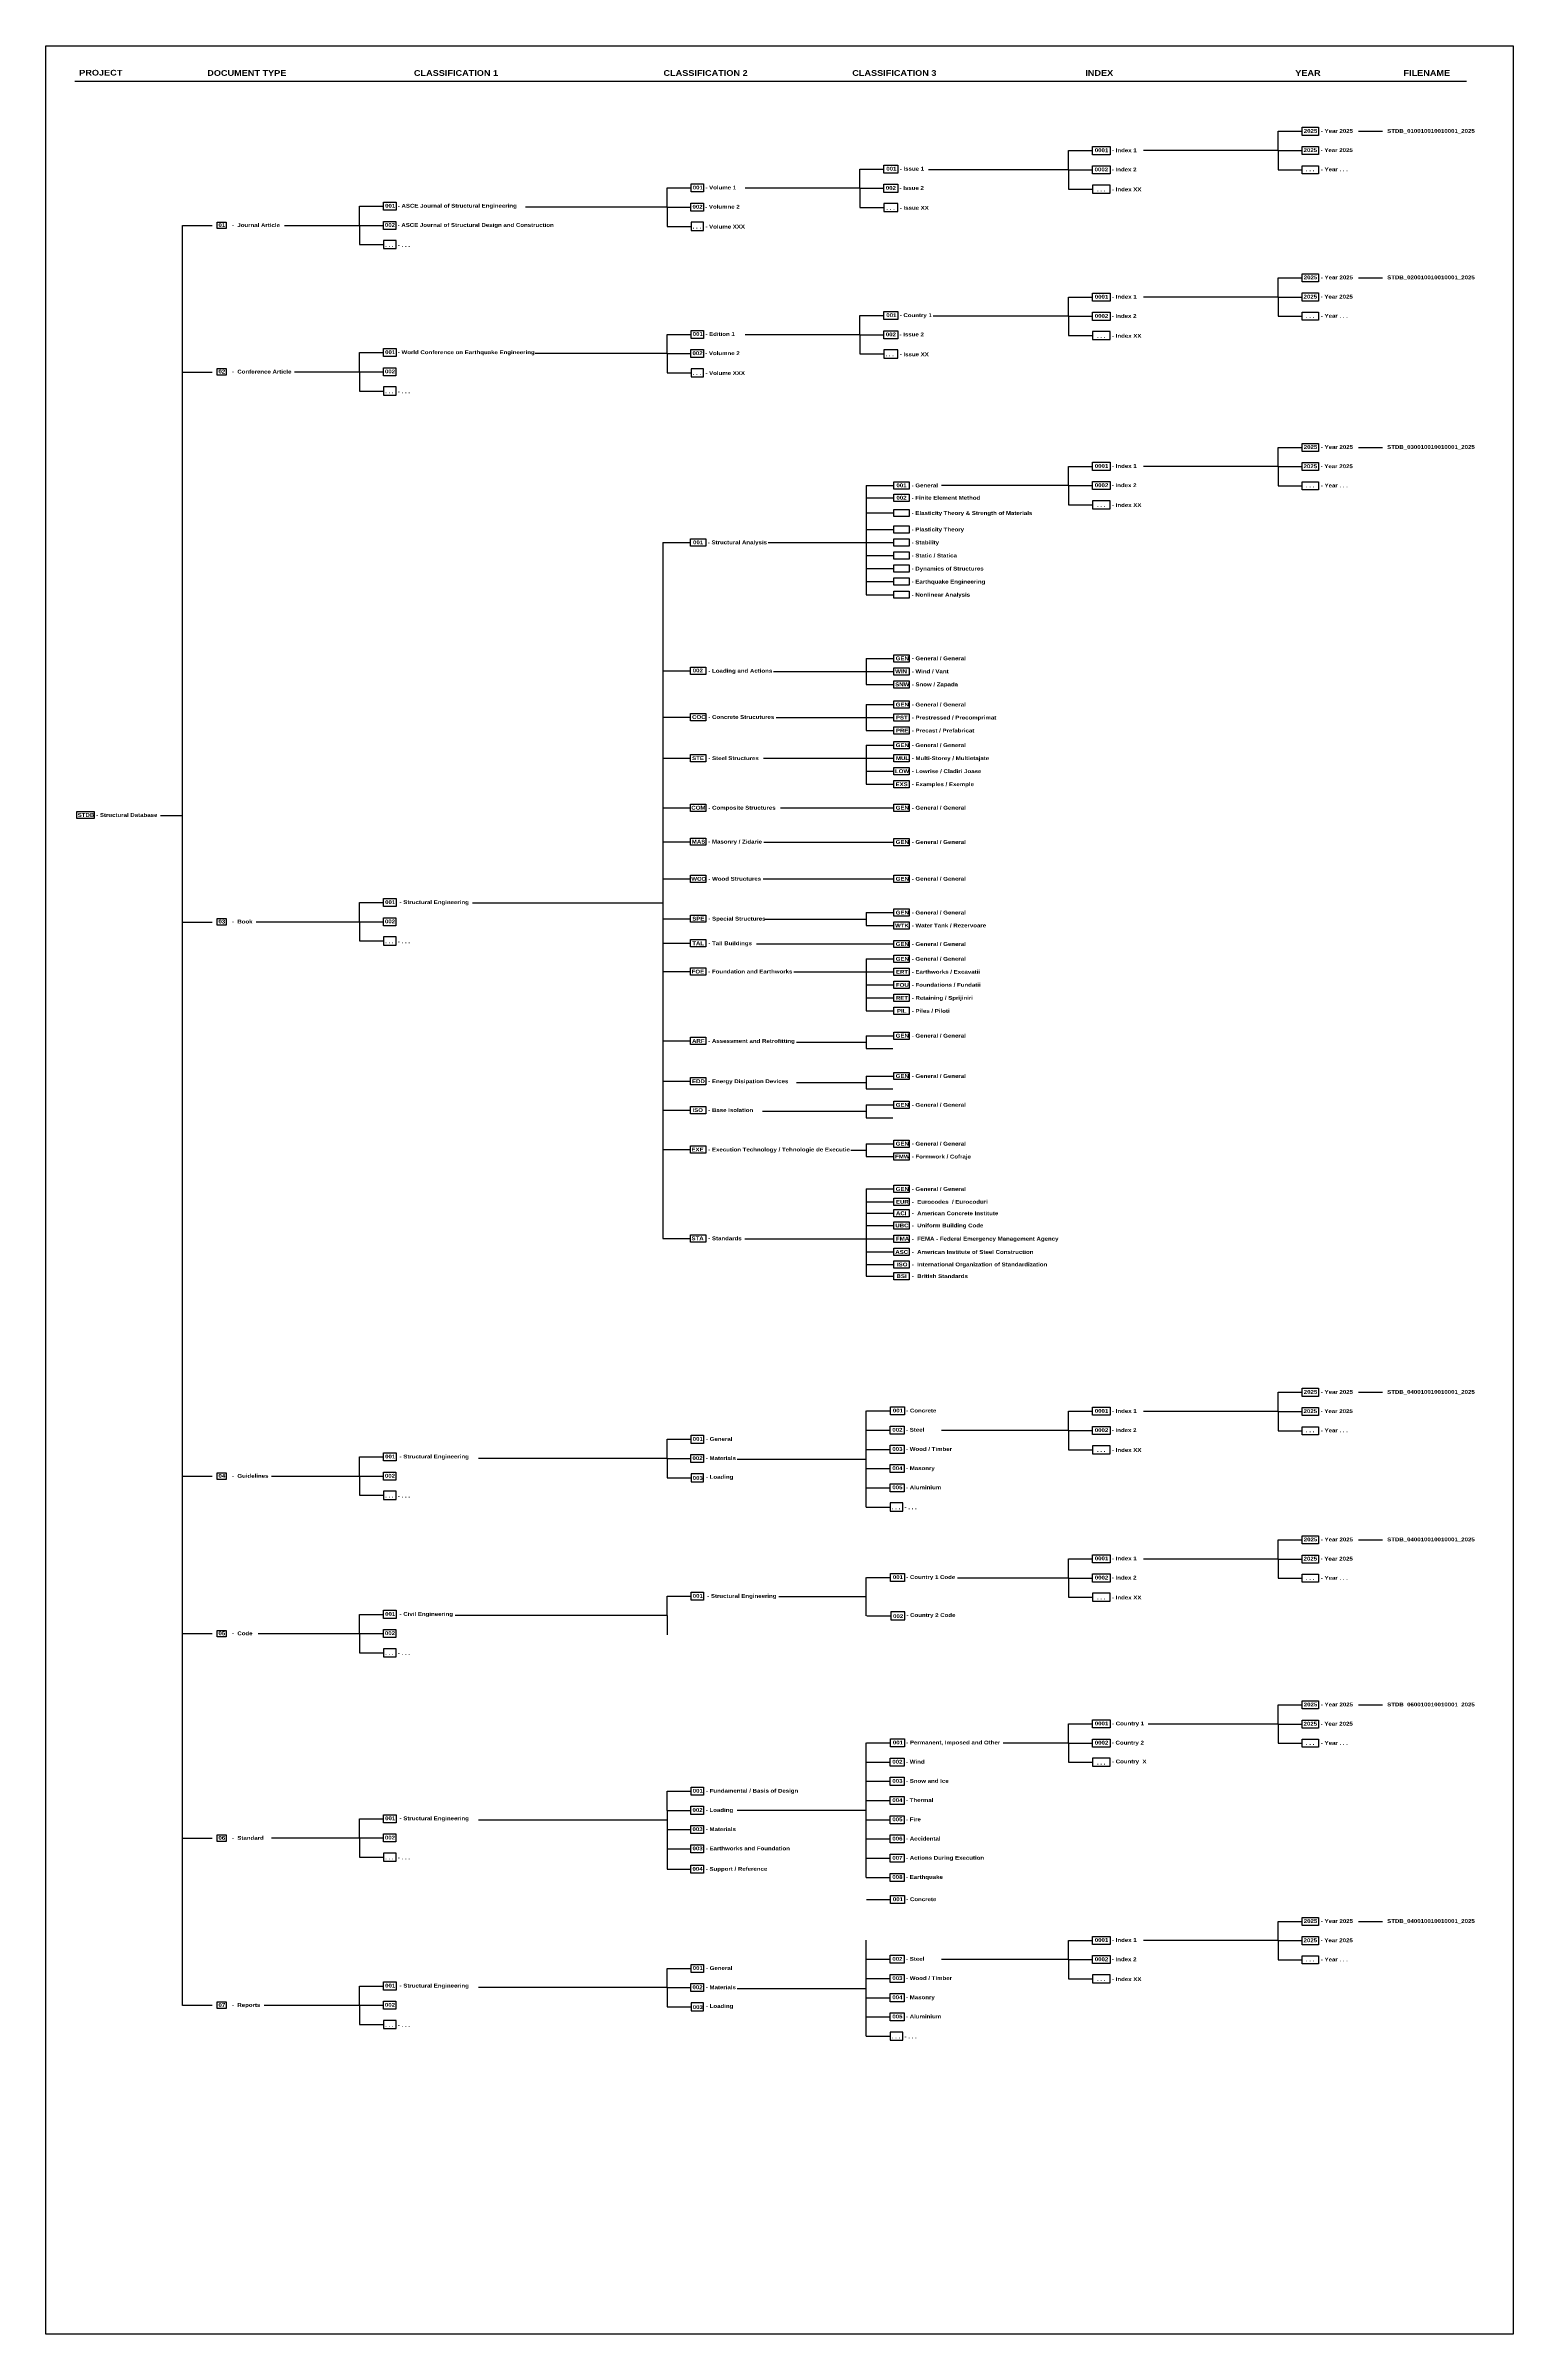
# Model space of a CAD drawing. Header units: metres. Extents: x 670 to 1407, y -2770 to -142.
# Drawn here: x 670 to 1056, y -769 to -168 of the extents above; entities that cross this region are included whole.
import ezdxf

# ---------------------------------------------------------------- set-up
doc = ezdxf.new("R2010")
doc.units = ezdxf.units.M
doc.styles.add('Arial Black', font='ariblk.ttf')

msp = doc.modelspace()

# ---------------------------------------------------------------- linework, layer by layer
for p, q in [((892.72, -282.45), (896.76, -282.45)), ((892.72, -284.36), (892.72, -282.45)), ((896.76, -282.45), (896.76, -284.36)), ((896.76, -284.36), (892.72, -284.36)), ((892.72, -285.68), (896.76, -285.68)), ((892.72, -287.6), (892.72, -285.68)), ((896.76, -287.6), (892.72, -287.6)), ((896.76, -285.68), (896.76, -287.6)), ((892.72, -289.71), (896.76, -289.71)), ((892.72, -291.62), (892.72, -289.71)), ((896.76, -291.62), (892.72, -291.62)), ((892.72, -294.02), (896.76, -294.02)), ((892.72, -295.93), (892.72, -294.02)), ((896.76, -289.71), (896.76, -291.62)), ((896.76, -294.02), (896.76, -295.93)), ((896.76, -295.93), (892.72, -295.93)), ((892.72, -297.43), (896.76, -297.43)), ((892.72, -299.35), (892.72, -297.43)), ((896.76, -299.35), (892.72, -299.35)), ((896.76, -297.43), (896.76, -299.35)), ((892.72, -300.87), (896.76, -300.87)), ((892.72, -302.78), (892.72, -300.87)), ((896.76, -302.78), (892.72, -302.78)), ((892.72, -304.3), (896.76, -304.3)), ((892.72, -306.21), (892.72, -304.3)), ((896.76, -306.21), (892.72, -306.21)), ((896.76, -300.87), (896.76, -302.78)), ((896.76, -304.3), (896.76, -306.21)), ((892.72, -307.73), (896.76, -307.73)), ((892.72, -309.64), (892.72, -307.73)), ((896.76, -309.64), (892.72, -309.64)), ((892.72, -311.16), (896.76, -311.16)), ((892.72, -313.07), (892.72, -311.16)), ((896.76, -307.73), (896.76, -309.64)), ((896.76, -311.16), (896.76, -313.07)), ((896.76, -313.07), (892.72, -313.07)), ((839.28, -376.05), (843.31, -376.05)), ((839.28, -377.96), (839.28, -376.05)), ((843.31, -377.96), (839.28, -377.96)), ((843.31, -376.05), (843.31, -377.96)), ((839.28, -410.15), (843.31, -410.15)), ((839.28, -412.07), (839.28, -410.15)), ((843.31, -412.07), (839.28, -412.07)), ((843.31, -410.15), (843.31, -412.07)), ((839.28, -428.4), (843.31, -428.4)), ((839.28, -430.32), (839.28, -428.4)), ((843.31, -430.32), (839.28, -430.32)), ((843.31, -428.4), (843.31, -430.32)), ((839.28, -438.99), (843.31, -438.99)), ((839.28, -440.9), (839.28, -438.99)), ((843.31, -440.9), (839.28, -440.9)), ((843.31, -438.99), (843.31, -440.9)), ((839.28, -446.57), (843.31, -446.57)), ((839.28, -448.49), (839.28, -446.57)), ((843.31, -448.49), (839.28, -448.49)), ((843.31, -446.57), (843.31, -448.49)), ((839.28, -456.94), (843.31, -456.94)), ((839.28, -458.85), (839.28, -456.94)), ((843.31, -458.85), (839.28, -458.85)), ((843.31, -456.94), (843.31, -458.85)), ((839.28, -480.27), (843.31, -480.27)), ((839.28, -482.18), (839.28, -480.27)), ((843.31, -480.27), (843.31, -482.18)), ((843.31, -482.18), (839.28, -482.18))]:
    msp.add_line(p, q)
at = {"color": 8}
for p, q in [((885.53, -283.4), (892.47, -283.4)), ((885.53, -283.4), (885.53, -286.64)), ((885.53, -286.64), (892.47, -286.64)), ((885.53, -286.64), (885.53, -290.66)), ((885.53, -290.66), (892.47, -290.66)), ((885.53, -290.66), (885.53, -294.97)), ((832.03, -298.38), (832.03, -481.22)), ((885.53, -294.97), (892.47, -294.97)), ((885.53, -294.97), (885.53, -298.39)), ((885.53, -298.38), (885.53, -301.81)), ((885.53, -298.39), (892.47, -298.39)), ((885.53, -301.82), (892.47, -301.82)), ((885.53, -301.82), (885.53, -305.25)), ((885.53, -305.25), (892.47, -305.25)), ((885.53, -305.25), (885.53, -308.68)), ((885.53, -308.68), (892.47, -308.68)), ((885.53, -308.68), (885.53, -312.12)), ((885.53, -312.12), (892.47, -312.12)), ((885.53, -328.85), (885.53, -335.69)), ((885.53, -340.99), (885.53, -347.82)), ((885.53, -351.66), (885.53, -355.08)), ((885.53, -355.08), (885.53, -358.5)), ((885.53, -358.5), (885.53, -361.91)), ((705.8, -682.76), (705.8, -370.13)), ((832.03, -377.01), (839.03, -377.01)), ((885.53, -395.64), (885.53, -399.03)), ((885.53, -407.79), (885.53, -418.05)), ((832.08, -411.11), (839.03, -411.11)), ((885.53, -411.21), (885.53, -421.46)), ((832.03, -429.36), (839.03, -429.36)), ((885.53, -427.98), (885.53, -431.37)), ((885.53, -438.57), (885.53, -441.96)), ((832.03, -439.95), (839.03, -439.95)), ((832.03, -447.53), (839.03, -447.53)), ((885.53, -446.15), (885.53, -449.54)), ((885.53, -456.35), (885.53, -459.74)), ((832.03, -457.89), (839.03, -457.89)), ((832.03, -481.22), (839.03, -481.22)), ((713.59, -543.76), (705.8, -543.76)), ((713.59, -585.12), (705.8, -585.12)), ((713.59, -638.86), (705.8, -638.86)), ((713.59, -682.76), (705.8, -682.76))]:
    msp.add_line(p, q, dxfattribs=at)
for points in [[(669.88, -167.92), (1055.55, -167.92), (1055.55, -769.12), (669.88, -769.12)], [(1000.09, -189.33), (1004.38, -189.33), (1004.38, -191.45), (1000.09, -191.45)], [(945, -194.41), (949.64, -194.41), (949.64, -196.53), (945, -196.53)], [(1000.04, -194.38), (1004.33, -194.38), (1004.33, -196.5), (1000.04, -196.5)], [(839.5, -204.2), (842.78, -204.2), (842.78, -206.32), (839.5, -206.32)], [(890.12, -204.31), (893.8, -204.31), (893.8, -206.43), (890.12, -206.43)], [(890.17, -199.26), (893.85, -199.26), (893.85, -201.38), (890.17, -201.38)], [(944.95, -199.46), (949.59, -199.46), (949.59, -201.57), (944.95, -201.57)], [(1000.09, -199.43), (1004.38, -199.43), (1004.38, -201.55), (1000.09, -201.55)], [(758.66, -208.99), (761.94, -208.99), (761.94, -211.11), (758.66, -211.11)], [(839.45, -209.25), (842.73, -209.25), (842.73, -211.36), (839.45, -211.36)], [(890.17, -211.47), (893.85, -211.47), (893.85, -209.36), (890.17, -209.36)], [(945, -206.62), (949.64, -206.62), (949.64, -204.51), (945, -204.51)], [(714.93, -214.24), (717.27, -214.24), (717.27, -215.95), (714.93, -215.95)], [(758.61, -214.04), (761.89, -214.04), (761.89, -216.15), (758.61, -216.15)], [(839.5, -216.41), (842.78, -216.41), (842.78, -214.3), (839.5, -214.3)], [(758.66, -221.2), (761.94, -221.2), (761.94, -219.09), (758.66, -219.09)], [(1000.09, -227.81), (1004.38, -227.81), (1004.38, -229.93), (1000.09, -229.93)], [(945, -232.89), (949.64, -232.89), (949.64, -235), (945, -235)], [(1000.04, -232.86), (1004.33, -232.86), (1004.33, -234.98), (1000.04, -234.98)], [(890.17, -237.74), (893.85, -237.74), (893.85, -239.86), (890.17, -239.86)], [(890.17, -237.74), (893.85, -237.74), (893.85, -239.86), (890.17, -239.86)], [(944.95, -237.94), (949.59, -237.94), (949.59, -240.05), (944.95, -240.05)], [(1000.09, -237.91), (1004.38, -237.91), (1004.38, -240.02), (1000.09, -240.02)], [(839.5, -242.68), (842.78, -242.68), (842.78, -244.79), (839.5, -244.79)], [(890.12, -242.79), (893.8, -242.79), (893.8, -244.9), (890.12, -244.9)], [(945, -245.1), (949.64, -245.1), (949.64, -242.98), (945, -242.98)], [(758.66, -247.47), (761.94, -247.47), (761.94, -249.58), (758.66, -249.58)], [(839.45, -247.73), (842.73, -247.73), (842.73, -249.84), (839.45, -249.84)], [(890.17, -249.95), (893.85, -249.95), (893.85, -247.84), (890.17, -247.84)], [(714.93, -252.72), (717.27, -252.72), (717.27, -254.43), (714.93, -254.43)], [(758.61, -252.52), (761.89, -252.52), (761.89, -254.63), (758.61, -254.63)], [(758.66, -259.68), (761.94, -259.68), (761.94, -257.56), (758.66, -257.56)], [(839.5, -254.89), (842.78, -254.89), (842.78, -252.78), (839.5, -252.78)], [(1000.09, -272.37), (1004.38, -272.37), (1004.38, -274.49), (1000.09, -274.49)], [(944.95, -282.4), (949.59, -282.4), (949.59, -284.52), (944.95, -284.52)], [(945, -277.35), (949.64, -277.35), (949.64, -279.47), (945, -279.47)], [(1000.04, -277.42), (1004.33, -277.42), (1004.33, -279.53), (1000.04, -279.53)], [(1000.09, -282.47), (1004.38, -282.47), (1004.38, -284.58), (1000.09, -284.58)], [(945, -289.57), (949.64, -289.57), (949.64, -287.45), (945, -287.45)], [(839.28, -297.42), (843.31, -297.42), (843.31, -299.34), (839.28, -299.34)], [(892.72, -327.9), (896.76, -327.9), (896.76, -329.81), (892.72, -329.81)], [(839.28, -331.16), (843.31, -331.16), (843.31, -333.08), (839.28, -333.08)], [(892.72, -331.31), (896.76, -331.31), (896.76, -333.23), (892.72, -333.23)], [(892.72, -334.73), (896.76, -334.73), (896.76, -336.65), (892.72, -336.65)], [(892.72, -340.03), (896.76, -340.03), (896.76, -341.94), (892.72, -341.94)], [(839.28, -343.31), (843.31, -343.31), (843.31, -345.22), (839.28, -345.22)], [(892.72, -343.45), (896.76, -343.45), (896.76, -345.36), (892.72, -345.36)], [(892.72, -346.87), (896.76, -346.87), (896.76, -348.78), (892.72, -348.78)], [(839.28, -354.12), (843.31, -354.12), (843.31, -356.03), (839.28, -356.03)], [(892.72, -350.7), (896.76, -350.7), (896.76, -352.62), (892.72, -352.62)], [(892.72, -354.12), (896.76, -354.12), (896.76, -356.03), (892.72, -356.03)], [(892.72, -357.54), (896.76, -357.54), (896.76, -359.45), (892.72, -359.45)], [(892.72, -360.96), (896.76, -360.96), (896.76, -362.87), (892.72, -362.87)], [(678.03, -369.04), (682.57, -369.04), (682.57, -370.96), (678.03, -370.96)], [(839.28, -367.14), (843.31, -367.14), (843.31, -369.05), (839.28, -369.05)], [(892.72, -367.14), (896.76, -367.14), (896.76, -369.05), (892.72, -369.05)], [(892.72, -376.15), (896.76, -376.15), (896.76, -378.06), (892.72, -378.06)], [(839.28, -385.81), (843.31, -385.81), (843.31, -387.72), (839.28, -387.72)], [(892.72, -385.81), (896.76, -385.81), (896.76, -387.72), (892.72, -387.72)], [(758.66, -391.95), (761.94, -391.95), (761.94, -394.07), (758.66, -394.07)], [(839.28, -396.28), (843.31, -396.28), (843.31, -398.19), (839.28, -398.19)], [(892.72, -394.68), (896.76, -394.68), (896.76, -396.59), (892.72, -396.59)], [(714.93, -397.2), (717.27, -397.2), (717.27, -398.91), (714.93, -398.91)], [(758.61, -397), (761.89, -397), (761.89, -399.11), (758.61, -399.11)], [(758.66, -404.16), (761.94, -404.16), (761.94, -402.05), (758.66, -402.05)], [(839.28, -402.74), (843.31, -402.74), (843.31, -404.65), (839.28, -404.65)], [(892.72, -398.07), (896.76, -398.07), (896.76, -399.98), (892.72, -399.98)], [(892.72, -402.93), (896.76, -402.93), (896.76, -404.84), (892.72, -404.84)], [(892.72, -406.83), (896.76, -406.83), (896.76, -408.75), (892.72, -408.75)], [(892.72, -410.25), (896.76, -410.25), (896.76, -412.17), (892.72, -412.17)], [(892.72, -413.67), (896.76, -413.67), (896.76, -415.58), (892.72, -415.58)], [(892.72, -417.09), (896.76, -417.09), (896.76, -419), (892.72, -419)], [(892.72, -420.51), (896.76, -420.51), (896.76, -422.42), (892.72, -422.42)], [(892.72, -427.03), (896.76, -427.03), (896.76, -428.94), (892.72, -428.94)], [(892.72, -437.61), (896.76, -437.61), (896.76, -439.53), (892.72, -439.53)], [(892.72, -445.2), (896.76, -445.2), (896.76, -447.11), (892.72, -447.11)], [(892.72, -455.4), (896.76, -455.4), (896.76, -457.31), (892.72, -457.31)], [(892.72, -458.79), (896.76, -458.79), (896.76, -460.7), (892.72, -460.7)], [(892.72, -467.28), (896.76, -467.28), (896.76, -469.19), (892.72, -469.19)], [(892.72, -470.67), (896.76, -470.67), (896.76, -472.58), (892.72, -472.58)], [(892.72, -473.68), (896.76, -473.68), (896.76, -475.6), (892.72, -475.6)], [(892.72, -476.89), (896.76, -476.89), (896.76, -478.8), (892.72, -478.8)], [(892.72, -480.36), (896.76, -480.36), (896.76, -482.28), (892.72, -482.28)], [(892.72, -483.84), (896.76, -483.84), (896.76, -485.75), (892.72, -485.75)], [(892.72, -487.12), (896.76, -487.12), (896.76, -489.03), (892.72, -489.03)], [(892.72, -490.19), (896.76, -490.19), (896.76, -492.1), (892.72, -492.1)], [(1000.09, -520.61), (1004.38, -520.61), (1004.38, -522.73), (1000.09, -522.73)], [(891.88, -525.5), (895.56, -525.5), (895.56, -527.61), (891.88, -527.61)], [(891.88, -525.5), (895.56, -525.5), (895.56, -527.61), (891.88, -527.61)], [(945, -525.59), (949.64, -525.59), (949.64, -527.71), (945, -527.71)], [(1000.04, -525.66), (1004.33, -525.66), (1004.33, -527.78), (1000.04, -527.78)], [(839.5, -532.95), (842.78, -532.95), (842.78, -535.07), (839.5, -535.07)], [(891.83, -530.54), (895.51, -530.54), (895.51, -532.66), (891.83, -532.66)], [(944.95, -530.64), (949.59, -530.64), (949.59, -532.76), (944.95, -532.76)], [(1000.09, -530.71), (1004.38, -530.71), (1004.38, -532.82), (1000.09, -532.82)], [(758.66, -537.58), (761.94, -537.58), (761.94, -539.69), (758.66, -539.69)], [(839.45, -538), (842.73, -538), (842.73, -540.12), (839.45, -540.12)], [(891.83, -535.59), (895.51, -535.59), (895.51, -537.71), (891.83, -537.71)], [(891.83, -540.64), (895.51, -540.64), (895.51, -542.76), (891.83, -542.76)], [(945, -537.81), (949.64, -537.81), (949.64, -535.69), (945, -535.69)], [(714.93, -542.83), (717.27, -542.83), (717.27, -544.54), (714.93, -544.54)], [(758.61, -542.63), (761.89, -542.63), (761.89, -544.74), (758.61, -544.74)], [(839.5, -545.17), (842.78, -545.17), (842.78, -543.05), (839.5, -543.05)], [(891.83, -545.69), (895.51, -545.69), (895.51, -547.81), (891.83, -547.81)], [(758.66, -549.79), (761.94, -549.79), (761.94, -547.67), (758.66, -547.67)], [(891.83, -552.85), (895.11, -552.85), (895.11, -550.74), (891.83, -550.74)], [(945, -564.34), (949.64, -564.34), (949.64, -566.46), (945, -566.46)], [(1000.04, -564.41), (1004.33, -564.41), (1004.33, -566.52), (1000.04, -566.52)], [(1000.09, -559.36), (1004.38, -559.36), (1004.38, -561.47), (1000.09, -561.47)], [(891.88, -569.24), (895.56, -569.24), (895.56, -571.36), (891.88, -571.36)], [(891.88, -569.24), (895.56, -569.24), (895.56, -571.36), (891.88, -571.36)], [(944.95, -569.39), (949.59, -569.39), (949.59, -571.51), (944.95, -571.51)], [(1000.09, -569.45), (1004.38, -569.45), (1004.38, -571.57), (1000.09, -571.57)], [(839.5, -574.2), (842.78, -574.2), (842.78, -576.31), (839.5, -576.31)], [(945, -576.55), (949.64, -576.55), (949.64, -574.44), (945, -574.44)], [(758.66, -578.94), (761.94, -578.94), (761.94, -581.06), (758.66, -581.06)], [(891.93, -581.46), (895.61, -581.46), (895.61, -579.34), (891.93, -579.34)], [(891.93, -581.46), (895.61, -581.46), (895.61, -579.34), (891.93, -579.34)], [(714.93, -584.2), (717.27, -584.2), (717.27, -585.9), (714.93, -585.9)], [(758.61, -583.99), (761.89, -583.99), (761.89, -586.11), (758.61, -586.11)], [(758.66, -591.15), (761.94, -591.15), (761.94, -589.04), (758.66, -589.04)], [(1000.09, -602.72), (1004.38, -602.72), (1004.38, -604.83), (1000.09, -604.83)], [(891.88, -612.7), (895.56, -612.7), (895.56, -614.82), (891.88, -614.82)], [(891.88, -612.7), (895.56, -612.7), (895.56, -614.82), (891.88, -614.82)], [(944.95, -612.75), (949.59, -612.75), (949.59, -614.87), (944.95, -614.87)], [(945, -607.7), (949.64, -607.7), (949.64, -609.82), (945, -609.82)], [(1000.04, -607.77), (1004.33, -607.77), (1004.33, -609.88), (1000.04, -609.88)], [(1000.09, -612.81), (1004.38, -612.81), (1004.38, -614.93), (1000.09, -614.93)], [(891.83, -617.75), (895.51, -617.75), (895.51, -619.87), (891.83, -619.87)], [(945, -619.92), (949.64, -619.92), (949.64, -617.8), (945, -617.8)], [(891.83, -622.8), (895.51, -622.8), (895.51, -624.92), (891.83, -624.92)], [(839.45, -630.43), (842.73, -630.43), (842.73, -632.55), (839.45, -632.55)], [(839.5, -625.39), (842.78, -625.39), (842.78, -627.5), (839.5, -627.5)], [(891.83, -627.85), (895.51, -627.85), (895.51, -629.96), (891.83, -629.96)], [(758.66, -632.63), (761.94, -632.63), (761.94, -634.74), (758.66, -634.74)], [(839.45, -635.48), (842.73, -635.48), (842.73, -637.6), (839.45, -637.6)], [(891.83, -632.9), (895.51, -632.9), (895.51, -635.01), (891.83, -635.01)], [(714.93, -637.93), (717.27, -637.93), (717.27, -639.64), (714.93, -639.64)], [(758.61, -637.68), (761.89, -637.68), (761.89, -639.79), (758.61, -639.79)], [(758.66, -644.84), (761.94, -644.84), (761.94, -642.72), (758.66, -642.72)], [(839.45, -640.53), (842.73, -640.53), (842.73, -642.65), (839.45, -642.65)], [(891.83, -637.94), (895.51, -637.94), (895.51, -640.06), (891.83, -640.06)], [(891.83, -642.99), (895.51, -642.99), (895.51, -645.11), (891.83, -645.11)], [(839.45, -645.91), (842.73, -645.91), (842.73, -648.03), (839.45, -648.03)], [(891.83, -648.04), (895.51, -648.04), (895.51, -650.16), (891.83, -650.16)], [(891.88, -653.88), (895.56, -653.88), (895.56, -656), (891.88, -656)], [(891.88, -653.88), (895.56, -653.88), (895.56, -656), (891.88, -656)], [(1000.09, -659.61), (1004.38, -659.61), (1004.38, -661.73), (1000.09, -661.73)], [(945, -664.6), (949.64, -664.6), (949.64, -666.71), (945, -666.71)], [(1000.04, -664.66), (1004.33, -664.66), (1004.33, -666.78), (1000.04, -666.78)], [(839.5, -671.95), (842.78, -671.95), (842.78, -674.07), (839.5, -674.07)], [(891.83, -669.55), (895.51, -669.55), (895.51, -671.66), (891.83, -671.66)], [(944.95, -669.64), (949.59, -669.64), (949.59, -671.76), (944.95, -671.76)], [(1000.09, -669.71), (1004.38, -669.71), (1004.38, -671.82), (1000.09, -671.82)], [(758.66, -676.58), (761.94, -676.58), (761.94, -678.7), (758.66, -678.7)], [(839.45, -677), (842.73, -677), (842.73, -679.12), (839.45, -679.12)], [(891.83, -674.59), (895.51, -674.59), (895.51, -676.71), (891.83, -676.71)], [(945, -676.81), (949.64, -676.81), (949.64, -674.69), (945, -674.69)], [(714.93, -681.83), (717.27, -681.83), (717.27, -683.54), (714.93, -683.54)], [(758.61, -681.63), (761.89, -681.63), (761.89, -683.74), (758.61, -683.74)], [(839.5, -684.17), (842.78, -684.17), (842.78, -682.05), (839.5, -682.05)], [(891.83, -679.64), (895.51, -679.64), (895.51, -681.76), (891.83, -681.76)], [(891.83, -684.69), (895.51, -684.69), (895.51, -686.81), (891.83, -686.81)], [(758.66, -688.79), (761.94, -688.79), (761.94, -686.68), (758.66, -686.68)], [(891.83, -691.85), (895.11, -691.85), (895.11, -689.74), (891.83, -689.74)]]:
    msp.add_lwpolyline(points, close=True)
for points in [[(677.49, -177.25), (1043.3, -177.25)], [(993.73, -195.44), (993.73, -190.39)], [(993.78, -190.39), (1000.09, -190.39)], [(1014.84, -190.39), (1021.15, -190.39)], [(938.65, -200.52), (938.65, -195.47)], [(938.7, -195.47), (945, -195.47)], [(993.73, -195.44), (958.35, -195.44)], [(993.73, -195.44), (1000.04, -195.44)], [(993.73, -195.44), (993.73, -200.49)], [(883.81, -205.37), (883.81, -200.32)], [(883.86, -200.32), (890.17, -200.32)], [(938.65, -200.52), (901.84, -200.52)], [(938.65, -200.52), (944.95, -200.52)], [(938.65, -200.52), (938.65, -205.56)], [(993.78, -200.49), (1000.09, -200.49)], [(752.3, -215.1), (752.3, -210.05)], [(752.35, -210.05), (758.66, -210.05)], [(833.15, -210.31), (795.94, -210.31)], [(833.15, -210.31), (833.15, -205.26)], [(833.15, -210.31), (839.45, -210.31)], [(833.15, -210.31), (833.15, -215.36)], [(833.2, -205.26), (839.5, -205.26)], [(883.81, -205.37), (853.65, -205.37)], [(883.81, -205.37), (890.12, -205.37)], [(883.81, -205.37), (883.81, -210.42)], [(883.86, -210.42), (890.17, -210.42)], [(938.7, -205.56), (945, -205.56)], [(705.8, -370.13), (705.8, -215.17)], [(705.85, -215.17), (713.59, -215.17)], [(732.61, -215.1), (752.3, -215.1)], [(752.3, -215.1), (758.61, -215.1)], [(752.3, -215.1), (752.3, -220.14)], [(833.2, -215.36), (839.5, -215.36)], [(752.35, -220.14), (758.66, -220.14)], [(938.65, -238.99), (938.65, -233.95)], [(938.7, -233.95), (945, -233.95)], [(993.73, -233.92), (958.35, -233.92)], [(993.73, -233.92), (993.73, -228.87)], [(993.73, -233.92), (1000.04, -233.92)], [(993.73, -233.92), (993.73, -238.97)], [(993.78, -228.87), (1000.09, -228.87)], [(1014.84, -228.87), (1021.15, -228.87)], [(883.81, -243.85), (883.81, -238.8)], [(883.86, -238.8), (890.17, -238.8)], [(938.65, -238.99), (903.08, -238.99)], [(938.65, -238.99), (944.95, -238.99)], [(938.65, -238.99), (938.65, -244.04)], [(993.78, -238.97), (1000.09, -238.97)], [(833.15, -248.79), (833.15, -243.74)], [(833.2, -243.74), (839.5, -243.74)], [(883.81, -243.85), (853.65, -243.85)], [(883.81, -243.85), (890.12, -243.85)], [(883.81, -243.85), (883.81, -248.89)], [(938.7, -244.04), (945, -244.04)], [(752.3, -253.57), (752.3, -248.53)], [(752.35, -248.53), (758.66, -248.53)], [(833.15, -248.79), (798.49, -248.79)], [(833.15, -248.79), (839.45, -248.79)], [(833.15, -248.79), (833.15, -253.83)], [(883.86, -248.89), (890.17, -248.89)], [(705.85, -253.65), (713.59, -253.65)], [(735.24, -253.57), (752.3, -253.57)], [(752.3, -253.57), (758.61, -253.57)], [(752.3, -253.57), (752.3, -258.62)], [(833.2, -253.83), (839.5, -253.83)], [(752.35, -258.62), (758.66, -258.62)], [(993.73, -278.48), (993.73, -273.43)], [(993.78, -273.43), (1000.09, -273.43)], [(1014.84, -273.43), (1021.15, -273.43)], [(938.65, -283.46), (938.65, -278.41)], [(938.7, -278.41), (945, -278.41)], [(993.73, -278.48), (958.35, -278.48)], [(993.73, -278.48), (1000.04, -278.48)], [(993.73, -278.48), (993.73, -283.52)], [(938.65, -283.46), (905.28, -283.46)], [(938.65, -283.46), (944.95, -283.46)], [(938.65, -283.46), (938.65, -288.51)], [(938.7, -288.51), (945, -288.51)], [(993.78, -283.52), (1000.09, -283.52)], [(832.08, -298.38), (839.03, -298.38)], [(859.75, -298.38), (885.53, -298.38)], [(885.53, -328.85), (892.47, -328.85)], [(832.08, -332.12), (839.03, -332.12)], [(861.17, -332.27), (885.53, -332.27)], [(885.53, -332.27), (892.47, -332.27)], [(885.53, -335.69), (892.47, -335.69)], [(885.53, -340.99), (892.47, -340.99)], [(832.08, -344.27), (839.03, -344.27)], [(861.86, -344.41), (885.53, -344.41)], [(885.53, -344.41), (892.47, -344.41)], [(885.53, -347.82), (892.47, -347.82)], [(885.53, -351.66), (892.47, -351.66)], [(832.08, -355.08), (839.03, -355.08)], [(858.47, -355.08), (885.53, -355.08)], [(885.53, -355.08), (892.47, -355.08)], [(885.53, -358.5), (892.47, -358.5)], [(885.53, -361.91), (892.47, -361.91)], [(700.05, -370.13), (705.8, -370.13)], [(832.08, -368.09), (839.03, -368.09)], [(862.98, -368.09), (892.47, -368.09)], [(858.59, -377.1), (892.72, -377.1)], [(832.08, -386.76), (839.03, -386.76)], [(858.45, -386.76), (892.47, -386.76)], [(752.3, -398.06), (752.3, -393.01)], [(752.35, -393.01), (758.66, -393.01)], [(832.08, -393.15), (782.03, -393.15)], [(885.53, -395.64), (892.47, -395.64)], [(705.85, -398.13), (713.59, -398.13)], [(725.18, -398.06), (752.3, -398.06)], [(752.3, -398.06), (758.61, -398.06)], [(752.3, -398.06), (752.3, -403.1)], [(832.08, -397.24), (839.03, -397.24)], [(858.79, -397.33), (885.53, -397.33)], [(885.53, -399.03), (892.47, -399.03)], [(752.35, -403.1), (758.66, -403.1)], [(832.08, -403.69), (839.03, -403.69)], [(856.65, -403.89), (892.47, -403.89)], [(885.53, -407.79), (892.47, -407.79)], [(866.52, -411.21), (885.53, -411.21)], [(885.53, -411.21), (892.47, -411.21)], [(885.53, -414.63), (892.47, -414.63)], [(885.53, -418.05), (892.47, -418.05)], [(885.53, -421.46), (892.47, -421.46)], [(867.16, -429.68), (885.53, -429.68)], [(885.53, -427.98), (892.47, -427.98)], [(885.53, -431.37), (892.47, -431.37)], [(885.53, -438.57), (892.47, -438.57)], [(867.16, -440.26), (885.53, -440.26)], [(885.53, -441.96), (892.47, -441.96)], [(858.23, -447.85), (885.53, -447.85)], [(885.53, -446.15), (892.47, -446.15)], [(885.53, -449.54), (892.47, -449.54)], [(885.53, -456.35), (892.47, -456.35)], [(881.46, -458.05), (885.53, -458.05)], [(885.53, -459.74), (892.47, -459.74)], [(885.53, -468.24), (892.47, -468.24)], [(885.53, -468.24), (885.53, -471.63)], [(885.53, -471.63), (892.47, -471.63)], [(885.53, -471.63), (885.53, -474.64)], [(885.53, -474.64), (892.47, -474.64)], [(885.53, -474.64), (885.53, -477.84)], [(885.53, -477.84), (892.47, -477.84)], [(885.53, -477.84), (885.53, -481.32)], [(853.61, -481.32), (885.53, -481.32)], [(885.53, -481.32), (892.47, -481.32)], [(885.53, -481.32), (885.53, -484.8)], [(885.53, -484.8), (892.47, -484.8)], [(885.53, -484.8), (885.53, -488.08)], [(885.53, -488.08), (892.47, -488.08)], [(885.53, -488.08), (885.53, -491.15)], [(885.53, -491.15), (892.47, -491.15)], [(993.73, -526.72), (993.73, -521.67)], [(993.78, -521.67), (1000.09, -521.67)], [(1014.84, -521.67), (1021.15, -521.67)], [(885.53, -531.6), (885.53, -526.55)], [(885.58, -526.55), (891.88, -526.55)], [(938.65, -531.7), (938.65, -526.65)], [(938.7, -526.65), (945, -526.65)], [(993.73, -526.72), (958.35, -526.72)], [(993.73, -526.72), (1000.04, -526.72)], [(993.73, -526.72), (993.73, -531.77)], [(833.15, -539.06), (833.15, -534.01)], [(833.2, -534.01), (839.5, -534.01)], [(885.53, -531.6), (891.83, -531.6)], [(885.53, -536.65), (885.53, -531.6)], [(938.65, -531.7), (905.28, -531.7)], [(938.65, -531.7), (944.95, -531.7)], [(938.65, -531.7), (938.65, -536.75)], [(993.78, -531.77), (1000.09, -531.77)], [(752.3, -543.68), (752.3, -538.64)], [(752.35, -538.64), (758.66, -538.64)], [(833.15, -539.06), (783.59, -539.06)], [(833.15, -539.06), (839.45, -539.06)], [(833.15, -539.06), (833.15, -544.11)], [(851.58, -539.25), (885.53, -539.25)], [(885.53, -536.65), (891.83, -536.65)], [(885.53, -541.7), (885.53, -536.65)], [(938.7, -536.75), (945, -536.75)], [(729.19, -543.68), (752.3, -543.68)], [(752.3, -543.68), (758.61, -543.68)], [(752.3, -543.68), (752.3, -548.73)], [(833.2, -544.11), (839.5, -544.11)], [(885.53, -541.7), (891.83, -541.7)], [(885.53, -546.75), (885.53, -541.7)], [(885.53, -546.75), (891.83, -546.75)], [(885.53, -551.8), (885.53, -546.75)], [(752.35, -548.73), (758.66, -548.73)], [(885.53, -551.8), (891.83, -551.8)], [(993.73, -565.46), (993.73, -560.41)], [(993.78, -560.41), (1000.09, -560.41)], [(1014.84, -560.41), (1021.15, -560.41)], [(885.53, -575.35), (885.53, -570.3)], [(885.58, -570.3), (891.88, -570.3)], [(938.65, -570.45), (909.53, -570.45)], [(938.65, -570.45), (938.65, -565.4)], [(938.65, -570.45), (944.95, -570.45)], [(938.65, -570.45), (938.65, -575.5)], [(938.7, -565.4), (945, -565.4)], [(993.73, -565.46), (958.35, -565.46)], [(993.73, -565.46), (1000.04, -565.46)], [(993.73, -565.46), (993.73, -570.51)], [(993.78, -570.51), (1000.09, -570.51)], [(833.15, -580.3), (833.15, -575.25)], [(833.2, -575.25), (839.5, -575.25)], [(862.55, -575.35), (885.53, -575.35)], [(885.53, -580.4), (885.53, -575.35)], [(938.7, -575.5), (945, -575.5)], [(752.3, -585.05), (752.3, -580)], [(752.35, -580), (758.66, -580)], [(833.15, -580.3), (777.51, -580.3)], [(833.15, -580.3), (833.15, -585.35)], [(885.63, -580.4), (891.93, -580.4)], [(725.66, -585.05), (752.3, -585.05)], [(752.3, -585.05), (758.61, -585.05)], [(752.3, -585.05), (752.3, -590.1)], [(752.35, -590.1), (758.66, -590.1)], [(993.73, -608.82), (993.73, -603.78)], [(993.78, -603.78), (1000.09, -603.78)], [(1014.84, -603.78), (1021.15, -603.78)], [(938.65, -613.81), (938.65, -608.76)], [(938.7, -608.76), (945, -608.76)], [(993.73, -608.82), (959.63, -608.82)], [(993.73, -608.82), (1000.04, -608.82)], [(993.73, -608.82), (993.73, -613.87)], [(885.53, -618.81), (885.53, -613.76)], [(885.53, -618.81), (891.83, -618.81)], [(885.53, -623.86), (885.53, -618.81)], [(885.58, -613.76), (891.88, -613.76)], [(938.65, -613.81), (921.47, -613.81)], [(938.65, -613.81), (944.95, -613.81)], [(938.65, -613.81), (938.65, -618.86)], [(938.7, -618.86), (945, -618.86)], [(993.78, -613.87), (1000.09, -613.87)], [(885.53, -623.86), (891.83, -623.86)], [(885.53, -628.91), (885.53, -623.86)], [(833.15, -631.49), (833.15, -626.44)], [(833.2, -626.44), (839.5, -626.44)], [(885.53, -628.91), (891.83, -628.91)], [(885.53, -633.95), (885.53, -628.91)], [(752.3, -638.73), (752.3, -633.69)], [(752.35, -633.69), (758.66, -633.69)], [(833.15, -634.11), (783.59, -634.11)], [(833.15, -631.49), (839.45, -631.49)], [(833.15, -631.49), (833.15, -646.97)], [(833.15, -636.54), (839.45, -636.54)], [(851.58, -631.43), (885.53, -631.43)], [(885.53, -633.95), (891.83, -633.95)], [(885.53, -639), (885.53, -633.95)], [(729.19, -638.73), (752.3, -638.73)], [(752.3, -638.73), (758.61, -638.73)], [(752.3, -638.73), (752.3, -643.78)], [(833.15, -641.59), (839.45, -641.59)], [(885.53, -639), (891.83, -639)], [(885.53, -644.05), (885.53, -639)], [(752.35, -643.78), (758.66, -643.78)], [(833.15, -646.97), (839.45, -646.97)], [(885.53, -644.05), (891.83, -644.05)], [(885.53, -649.1), (885.53, -644.05)], [(885.53, -649.1), (891.83, -649.1)], [(885.58, -654.94), (891.88, -654.94)], [(993.73, -665.72), (993.73, -660.67)], [(993.78, -660.67), (1000.09, -660.67)], [(1014.84, -660.67), (1021.15, -660.67)], [(885.53, -670.6), (885.53, -665.56)], [(938.65, -670.7), (938.65, -665.65)], [(938.7, -665.65), (945, -665.65)], [(993.73, -665.72), (958.35, -665.72)], [(993.73, -665.72), (1000.04, -665.72)], [(993.73, -665.72), (993.73, -670.77)], [(833.15, -678.06), (833.15, -673.01)], [(833.2, -673.01), (839.5, -673.01)], [(885.53, -670.6), (891.83, -670.6)], [(885.53, -675.65), (885.53, -670.6)], [(938.65, -670.7), (905.28, -670.7)], [(938.65, -670.7), (944.95, -670.7)], [(938.65, -670.7), (938.65, -675.75)], [(993.78, -670.77), (1000.09, -670.77)], [(752.3, -682.69), (752.3, -677.64)], [(752.35, -677.64), (758.66, -677.64)], [(833.15, -678.06), (783.59, -678.06)], [(833.15, -678.06), (839.45, -678.06)], [(833.15, -678.06), (833.15, -683.11)], [(851.58, -678.25), (885.53, -678.25)], [(885.53, -675.65), (891.83, -675.65)], [(885.53, -680.7), (885.53, -675.65)], [(938.7, -675.75), (945, -675.75)], [(727.27, -682.69), (752.3, -682.69)], [(752.3, -682.69), (758.61, -682.69)], [(752.3, -682.69), (752.3, -687.73)], [(833.2, -683.11), (839.5, -683.11)], [(885.53, -680.7), (891.83, -680.7)], [(885.53, -685.75), (885.53, -680.7)], [(752.35, -687.73), (758.66, -687.73)], [(885.53, -685.75), (891.83, -685.75)], [(885.53, -690.8), (885.53, -685.75)], [(885.53, -690.8), (891.83, -690.8)]]:
    msp.add_lwpolyline(points, dxfattribs=at)

# ---------------------------------------------------------------- texts
at = {"style": 'Arial Black'}
for s, p in [('- General ', (897.44, -283.92)), ('- Finite Element Method ', (897.44, -287.16)), ('- Elasticity Theory & Strength of Materials ', (897.44, -291.18)), ('- Plasticity Theory ', (897.44, -295.49)), ('- Stability ', (897.44, -298.91)), ('- Static / Statica', (897.44, -302.34)), ('- Dynamics of Structures', (897.44, -305.77)), ('- Earthquake Engineering', (897.44, -309.2)), ('- Nonlinear Analysis', (897.44, -312.63)), ('MAS', (839.66, -377.51)), ('- Masonry / Zidarie', (843.99, -377.51)), ('FOE', (839.63, -411.63)), ('- Foundation and Earthworks', (843.99, -411.63)), ('ARF', (839.72, -429.86)), ('- Assessment and Retrofitting ', (843.99, -429.86)), ('EDD', (839.72, -440.45)), ('- Energy Disipation Devices ', (843.99, -440.45)), ('ISO', (839.84, -448.03)), ('- Base Isolation ', (843.99, -448.03)), ('EXE', (839.57, -458.39)), ('- Execution Technology / Tehnologie de Executie', (843.99, -458.39)), ('STA', (839.58, -481.72)), ('- Standards', (843.99, -481.72))]:
    msp.add_text(s, height=1, dxfattribs=at).set_placement(p)
for s, width, heights, insert, char_height, attachment_point in [('PROJECT', 23.5503, [0], (678.67, -174.24), 1.5, 1), ('DOCUMENT TYPE ', 41.4371, [0], (712.32, -174.32), 1.5, 1), ('CLASSIFICATION 1', 43.7894, [0], (766.64, -174.32), 1.5, 1), ('CLASSIFICATION 2', 39.8116, [0], (832.22, -174.32), 1.5, 1), ('CLASSIFICATION 3', 32.3155, [0], (881.84, -174.32), 1.5, 1), ('INDEX', 32.5802, [0], (943.07, -174.32), 1.5, 1), ('YEAR', 32.5802, [0], (998.26, -174.32), 1.5, 1), ('FILENAME', 32.5802, [0], (1026.71, -174.32), 1.5, 1), ('2025  ', 39.803, [0], (1000.49, -189.8), 1, 1), ('- Year 2025', 39.803, [0], (1004.99, -189.8), 1, 1), ('STDB_010010010010001_2025', 39.803, [0], (1022.41, -189.8), 1, 1), ('0001  ', 39.803, [0], (945.57, -194.87), 1, 1), ('- Index 1', 39.803, [0], (950.1, -194.87), 1, 1), ('2025  ', 39.803, [0], (1000.44, -194.84), 1, 1), ('- Year 2025', 39.803, [0], (1004.94, -194.84), 1, 1), ('001  ', 39.803, [0], (890.78, -199.72), 1, 1), ('- Issue 1', 39.803, [0], (894.31, -199.72), 1, 1), ('0002  ', 39.803, [0], (945.52, -199.92), 1, 1), ('- Index 2', 42.8797, [0], (950.05, -199.92), 1, 1), ('. . .  ', 39.803, [0], (1001.05, -199.89), 1, 1), ('- Year . . .', 39.803, [0], (1004.99, -199.89), 1, 1), ('001  ', 39.803, [0], (759.06, -209.45), 1, 1), ('- ASCE Journal of Structural Engineering', 39.803, [0], (762.4, -209.45), 1, 1), ('002  ', 39.803, [0], (839.85, -209.71), 1, 1), ('001  ', 39.803, [0], (839.9, -204.66), 1, 1), ('- Volumne 2', 42.8797, [0], (843.19, -209.71), 1, 1), ('- Volume 1', 39.803, [0], (843.24, -204.66), 1, 1), ('002  ', 39.803, [0], (890.65, -204.77), 1, 1), ('- Issue 2', 39.803, [0], (894.26, -204.77), 1, 1), ('- Issue XX', 39.803, [0], (894.31, -211.01), 1, 7), ('. . .  ', 39.803, [0], (946.13, -206.16), 1, 7), ('- Index XX', 39.803, [0], (950.1, -206.16), 1, 7), ('01 ', 39.7676, [0], (715.26, -214.54), 1, 1), ('-  Journal Article', 14.3715, [0], (718.81, -214.54), 1, 1), ('002  ', 39.803, [0], (759.01, -214.5), 1, 1), ('- ASCE Journal of Structural Design and Construction', 42.8797, [0], (762.35, -214.5), 1, 1), ('. . .  ', 39.803, [0], (839.9, -215.95), 1, 7), ('- Volume XXX', 39.803, [0], (843.24, -215.95), 1, 7), ('. . .  ', 39.803, [0], (890.8, -211.01), 1, 7), ('. . .  ', 39.803, [0], (759.06, -220.74), 1, 7), ('- . . .', 39.803, [0], (762.4, -220.74), 1, 7), ('2025  ', 39.803, [0], (1000.49, -228.27), 1, 1), ('- Year 2025', 39.803, [0], (1004.99, -228.27), 1, 1), ('STDB_020010010010001_2025', 39.803, [0], (1022.41, -228.27), 1, 1), ('0001  ', 39.803, [0], (945.57, -233.35), 1, 1), ('- Index 1', 39.803, [0], (950.1, -233.35), 1, 1), ('2025  ', 39.803, [0], (1000.44, -233.32), 1, 1), ('- Year 2025', 39.803, [0], (1004.94, -233.32), 1, 1), ('001  ', 39.803, [0], (890.78, -238.2), 1, 1), ('- Country 1', 39.803, [0], (894.31, -238.2), 1, 1), ('0002  ', 39.803, [0], (945.57, -238.4), 1, 1), ('- Index 2', 42.8797, [0], (950.05, -238.4), 1, 1), ('. . .  ', 39.803, [0], (1001.05, -238.37), 1, 1), ('- Year . . .', 39.803, [0], (1004.99, -238.37), 1, 1), ('001  ', 39.803, [0], (839.9, -243.14), 1, 1), ('- Edition 1', 39.803, [0], (843.24, -243.14), 1, 1), ('002  ', 39.803, [0], (890.65, -243.25), 1, 1), ('- Issue 2', 39.803, [0], (894.26, -243.25), 1, 1), ('. . .  ', 39.803, [0], (946.13, -244.64), 1, 7), ('- Index XX', 39.803, [0], (950.1, -244.64), 1, 7), ('001  ', 39.803, [0], (759.06, -247.93), 1, 1), ('- World Conference on Earthquake Engineering', 39.803, [0], (762.4, -247.93), 1, 1), ('002  ', 39.803, [0], (839.85, -248.19), 1, 1), ('- Volumne 2', 42.8797, [0], (843.19, -248.19), 1, 1), ('. . .  ', 39.803, [0], (890.56, -249.49), 1, 7), ('- Issue XX', 39.803, [0], (894.31, -249.49), 1, 7), ('02 ', 39.7676, [0], (715.26, -253.02), 1, 1), ('-  Conference Article', 23.6445, [0], (718.81, -253.02), 1, 1), ('002  ', 39.803, [0], (759.01, -252.98), 1, 1), ('. . .  ', 39.803, [0], (839.9, -254.43), 1, 7), ('- Volume XXX', 39.803, [0], (843.24, -254.43), 1, 7), ('. . .  ', 39.803, [0], (759.06, -259.22), 1, 7), ('- . . .', 39.803, [0], (762.4, -259.22), 1, 7), ('2025  ', 39.803, [0], (1000.49, -272.83), 1, 1), ('- Year 2025', 39.803, [0], (1004.99, -272.83), 1, 1), ('STDB_030010010010001_2025', 39.803, [0], (1022.41, -272.83), 1, 1), ('0001  ', 39.803, [0], (945.57, -277.82), 1, 1), ('- Index 1', 39.803, [0], (950.1, -277.82), 1, 1), ('2025  ', 39.803, [0], (1000.44, -277.88), 1, 1), ('- Year 2025', 39.803, [0], (1004.94, -277.88), 1, 1), ('001  ', 3.0241, [0], (893.44, -282.91), 1, 1), ('002  ', 3.0241, [0], (893.44, -286.15), 1, 1), ('0002  ', 39.803, [0], (945.57, -282.87), 1, 1), ('- Index 2', 42.8797, [0], (950.05, -282.87), 1, 1), ('- Index XX', 39.803, [0], (950.1, -289.1), 1, 7), ('. . .  ', 39.803, [0], (1001.05, -282.93), 1, 1), ('- Year . . .', 39.803, [0], (1004.99, -282.93), 1, 1), ('. . .  ', 39.803, [0], (946.13, -289.1), 1, 7), ('001  ', 3.0241, [0], (839.99, -297.89), 1, 1), ('- Structural Analysis', 27.2427, [0], (843.88, -297.88), 1, 1), ('GEN ', 27.2427, [0], (893.26, -328.35), 1, 1), ('- General / General', 43.4067, [0], (897.47, -328.35), 1, 1), ('002  ', 39.803, [0], (839.9, -331.53), 1, 1), ('- Loading and Actions ', 31.0857, [0], (844.02, -331.62), 1, 1), ('WIN ', 27.2427, [0], (893.11, -331.77), 1, 1), ('SNW ', 27.2427, [0], (893.11, -335.19), 1, 1), ('- Wind / Vant', 43.4067, [0], (897.47, -331.77), 1, 1), ('- Snow / Zapada', 43.4067, [0], (897.47, -335.19), 1, 1), ('GEN ', 27.2427, [0], (893.26, -340.49), 1, 1), ('- General / General', 43.4067, [0], (897.47, -340.49), 1, 1), ('COC', 27.2427, [0], (839.74, -343.77), 1, 1), ('- Concrete Strucutures', 27.2427, [0], (844.02, -343.77), 1, 1), ('PST ', 27.2427, [0], (893.31, -343.91), 1, 1), ('PRE', 27.2427, [0], (893.31, -347.32), 1, 1), ('- Prestressed / Precomprimat', 43.4067, [0], (897.47, -343.91), 1, 1), ('- Precast / Prefabricat', 43.4067, [0], (897.47, -347.32), 1, 1), ('STE ', 27.2427, [0], (839.74, -354.58), 1, 1), ('- Steel Structures', 27.2427, [0], (844.02, -354.58), 1, 1), ('GEN ', 27.2427, [0], (893.26, -351.16), 1, 1), ('MUL ', 3.4486, [0], (893.31, -354.58), 1, 1), ('- General / General', 43.4067, [0], (897.47, -351.16), 1, 1), ('- Multi-Storey / Multietajate', 43.4067, [0], (897.47, -354.58), 1, 1), ('LOW', 3.7758, [0], (893.06, -358), 1, 1), ('- Lowrise / Cladiri Joase', 43.4067, [0], (897.47, -358), 1, 1), ('EXS', 3.7758, [0], (893.22, -361.42), 1, 1), ('- Examples / Exemple', 43.4067, [0], (897.47, -361.42), 1, 1), ('STDB ', 27.2427, [0], (678.27, -369.5), 1, 1), ('- Structural Database', 27.2427, [0], (683.13, -369.5), 1, 1), ('COM ', 27.2427, [0], (839.53, -367.59), 1, 1), ('- Composite Structures', 27.2427, [0], (844.02, -367.59), 1, 1), ('GEN ', 27.2427, [0], (893.26, -367.59), 1, 1), ('- General / General', 43.4067, [0], (897.47, -367.59), 1, 1), ('GEN ', 27.2427, [0], (893.26, -376.6), 1, 1), ('- General / General', 43.4067, [0], (897.47, -376.6), 1, 1), ('WOD ', 27.2427, [0], (839.53, -386.26), 1, 1), ('- Wood Structures', 27.2427, [0], (844.02, -386.26), 1, 1), ('GEN ', 27.2427, [0], (893.26, -386.26), 1, 1), ('- General / General', 43.4067, [0], (897.47, -386.26), 1, 1), ('001  ', 39.803, [0], (759.06, -392.41), 1, 1), ('- Structural Engineering', 22.8956, [0], (762.87, -392.41), 1, 1), ('SPE ', 27.2427, [0], (839.79, -396.74), 1, 1), ('- Special Structures', 27.2427, [0], (844.02, -396.74), 1, 1), ('GEN ', 27.2427, [0], (893.26, -395.14), 1, 1), ('- General / General', 43.4067, [0], (897.47, -395.14), 1, 1), ('03 ', 39.7676, [0], (715.26, -397.5), 1, 1), ('-  Book', 23.6445, [0], (718.81, -397.5), 1, 1), ('002  ', 39.803, [0], (759.01, -397.46), 1, 1), ('WTK', 27.2427, [0], (893.09, -398.53), 1, 1), ('- Water Tank / Rezervoare', 43.4067, [0], (897.47, -398.53), 1, 1), ('. . .  ', 39.803, [0], (759.06, -403.7), 1, 7), ('- . . .', 39.803, [0], (762.4, -403.7), 1, 7), ('TAL ', 3.7873, [0], (839.79, -403.2), 1, 1), ('- Tall Buildings ', 27.2427, [0], (844.02, -403.2), 1, 1), ('GEN ', 27.2427, [0], (893.26, -403.39), 1, 1), ('GEN ', 27.2427, [0], (893.26, -407.29), 1, 1), ('- General / General', 43.4067, [0], (897.47, -403.39), 1, 1), ('- General / General', 43.4067, [0], (897.47, -407.29), 1, 1), ('ERT ', 27.2427, [0], (893.31, -410.71), 1, 1), ('FOU', 27.2427, [0], (893.31, -414.13), 1, 1), ('- Earthworks / Excavatii', 43.4067, [0], (897.47, -410.71), 1, 1), ('- Foundations / Fundatii', 43.4067, [0], (897.47, -414.13), 1, 1), ('RET', 27.2427, [0], (893.31, -417.55), 1, 1), ('- Retaining / Sprijiniri', 43.4067, [0], (897.47, -417.55), 1, 1), ('PIL', 3.4486, [0], (893.58, -420.97), 1, 1), ('- Piles / Piloti', 43.4067, [0], (897.47, -420.97), 1, 1), ('GEN ', 27.2427, [0], (893.26, -427.48), 1, 1), ('- General / General', 43.4067, [0], (897.47, -427.48), 1, 1), ('GEN ', 27.2427, [0], (893.26, -438.07), 1, 1), ('- General / General', 43.4067, [0], (897.47, -438.07), 1, 1), ('GEN ', 27.2427, [0], (893.26, -445.65), 1, 1), ('- General / General', 43.4067, [0], (897.47, -445.65), 1, 1), ('GEN ', 27.2427, [0], (893.26, -455.85), 1, 1), ('- General / General', 43.4067, [0], (897.47, -455.85), 1, 1), ('FMW', 27.2427, [0], (893.09, -459.24), 1, 1), ('- Formwork / Cofraje', 43.4067, [0], (897.47, -459.24), 1, 1), ('GEN ', 3.8799, [0], (893.26, -467.74), 1, 1), ('- General / General', 43.4067, [0], (897.47, -467.74), 1, 1), ('ACI', 3.6494, [0], (893.32, -474.14), 1, 1), ('EUR', 3.6952, [0], (893.32, -471.13), 1, 1), ('-  Eurocodes  / Eurocoduri', 43.4067, [1.03], (897.47, -471.13), 1, 1), ('-  American Concrete Institute', 43.4067, [1.03], (897.47, -474.14), 1, 1), ('UBC', 3.714, [0], (893.15, -477.34), 1, 1), ('FMA', 3.8491, [0], (893.32, -480.82), 1, 1), ('-  Uniform Building Code', 43.4067, [1.03], (897.47, -477.34), 1, 1), ('-  FEMA - Federal Emergency Management Agency', 43.4067, [1.03], (897.47, -480.82), 1, 1), ('ASC', 3.8321, [0], (893.15, -484.3), 1, 1), ('-  American Institute of Steel Construction', 43.4067, [1.03], (897.47, -484.3), 1, 1), ('BSI', 2.8794, [0], (893.46, -490.65), 1, 1), ('ISO', 3.985, [0], (893.59, -487.58), 1, 1), ('-  International Organization of Standardization', 43.4067, [1.03], (897.47, -487.58), 1, 1), ('-  British Standards', 43.4067, [1.03], (897.47, -490.65), 1, 1), ('2025  ', 39.803, [0], (1000.49, -521.07), 1, 1), ('- Year 2025', 39.803, [0], (1004.99, -521.07), 1, 1), ('STDB_040010010010001_2025', 39.803, [0], (1022.41, -521.07), 1, 1), ('001  ', 39.803, [0], (892.5, -525.96), 1, 1), ('- Concrete', 39.803, [0], (896.02, -525.96), 1, 1), ('0001  ', 39.803, [0], (945.57, -526.06), 1, 1), ('- Index 1', 39.803, [0], (950.1, -526.06), 1, 1), ('2025  ', 39.803, [0], (1000.44, -526.12), 1, 1), ('- Year 2025', 39.803, [0], (1004.94, -526.12), 1, 1), ('001  ', 39.803, [0], (839.9, -533.42), 1, 1), ('- General', 39.803, [0], (843.39, -533.42), 1, 1), ('002  ', 39.803, [0], (892.37, -531.01), 1, 1), ('- Steel ', 39.803, [0], (895.97, -531.01), 1, 1), ('0002  ', 39.803, [0], (945.57, -531.11), 1, 1), ('- Index 2', 42.8797, [0], (950.05, -531.11), 1, 1), ('. . .  ', 39.803, [0], (1001.05, -531.17), 1, 1), ('- Year . . .', 39.803, [0], (1004.99, -531.17), 1, 1), ('001  ', 39.803, [0], (759.06, -538.04), 1, 1), ('- Structural Engineering', 22.8956, [0], (762.87, -538.04), 1, 1), ('002  ', 39.803, [0], (839.85, -538.46), 1, 1), ('- Materials', 42.8797, [0], (843.34, -538.46), 1, 1), ('003  ', 39.803, [0], (892.37, -536.06), 1, 1), ('- Wood / Timber', 39.803, [0], (895.97, -536.06), 1, 1), ('. . .  ', 39.803, [0], (946.13, -537.34), 1, 7), ('- Index XX', 39.803, [0], (950.1, -537.34), 1, 7), ('04 ', 39.7676, [0], (715.26, -543.13), 1, 1), ('-  Guidelines', 23.6445, [0], (718.81, -543.13), 1, 1), ('002  ', 39.803, [0], (759.01, -543.09), 1, 1), ('003  ', 39.803, [0], (839.9, -544.7), 1, 7), ('- Loading', 39.803, [0], (843.39, -544.7), 1, 7), ('004  ', 39.803, [0], (892.37, -541.1), 1, 1), ('005  ', 39.803, [0], (892.37, -546.15), 1, 1), ('- Masonry', 39.803, [0], (895.97, -541.1), 1, 1), ('- Aluminium', 39.803, [0], (895.97, -546.15), 1, 1), ('. . .  ', 39.803, [0], (759.06, -549.33), 1, 7), ('- . . .', 39.803, [0], (762.4, -549.33), 1, 7), ('. . .  ', 39.803, [0], (892.23, -552.39), 1, 7), ('- . . .', 39.803, [0], (895.57, -552.39), 1, 7), ('0001  ', 39.803, [0], (945.57, -564.8), 1, 1), ('- Index 1', 39.803, [0], (950.1, -564.8), 1, 1), ('2025  ', 39.803, [0], (1000.44, -564.87), 1, 1), ('2025  ', 39.803, [0], (1000.49, -559.82), 1, 1), ('- Year 2025', 39.803, [0], (1004.94, -564.87), 1, 1), ('- Year 2025', 39.803, [0], (1004.99, -559.82), 1, 1), ('STDB_040010010010001_2025', 39.803, [0], (1022.41, -559.82), 1, 1), ('001  ', 39.803, [0], (892.5, -569.71), 1, 1), ('- Country 1 Code', 39.803, [0], (896.02, -569.71), 1, 1), ('0002  ', 39.803, [0], (945.57, -569.85), 1, 1), ('- Index 2', 42.8797, [0], (950.05, -569.85), 1, 1), ('. . .  ', 39.803, [0], (1001.05, -569.92), 1, 1), ('- Year . . .', 39.803, [0], (1004.99, -569.92), 1, 1), ('001  ', 39.803, [0], (839.9, -574.66), 1, 1), ('- Structural Engineering', 22.8956, [0], (843.71, -574.66), 1, 1), ('. . .  ', 39.803, [0], (946.13, -576.09), 1, 7), ('- Index XX', 39.803, [0], (950.1, -576.09), 1, 7), ('001  ', 39.803, [0], (759.06, -579.4), 1, 1), ('- Civil Engineering', 22.8956, [0], (762.87, -579.4), 1, 1), ('002  ', 39.803, [0], (892.55, -580.99), 1, 7), ('- Country 2 Code', 39.803, [0], (896.07, -580.99), 1, 7), ('05 ', 39.7676, [0], (715.26, -584.49), 1, 1), ('-  Code', 23.6445, [0], (718.81, -584.49), 1, 1), ('002  ', 39.803, [0], (759.01, -584.45), 1, 1), ('. . .  ', 39.803, [0], (759.06, -590.69), 1, 7), ('- . . .', 39.803, [0], (762.4, -590.69), 1, 7), ('2025  ', 39.803, [0], (1000.49, -603.18), 1, 1), ('- Year 2025', 39.803, [0], (1004.99, -603.18), 1, 1), ('STDB_060010010010001_2025', 39.803, [0], (1022.41, -603.18), 1, 1), ('001  ', 39.803, [0], (892.5, -613.17), 1, 1), ('- Permanent, Imposed and Other', 39.803, [0], (896.02, -613.17), 1, 1), ('0001  ', 39.803, [0], (945.57, -608.17), 1, 1), ('0002  ', 39.803, [0], (945.57, -613.21), 1, 1), ('- Country 2', 42.8797, [0], (950.05, -613.21), 1, 1), ('- Country 1', 39.803, [0], (950.1, -608.17), 1, 1), ('2025  ', 39.803, [0], (1000.44, -608.23), 1, 1), ('- Year 2025', 39.803, [0], (1004.94, -608.23), 1, 1), ('002  ', 39.803, [0], (892.37, -618.21), 1, 1), ('- Wind ', 39.803, [0], (895.97, -618.21), 1, 1), ('- Country  X', 39.803, [0], (950.1, -619.45), 1, 7), ('. . .  ', 39.803, [0], (1001.05, -613.28), 1, 1), ('- Year . . .', 39.803, [0], (1004.99, -613.28), 1, 1), ('003  ', 39.803, [0], (892.37, -623.26), 1, 1), ('- Snow and Ice', 39.803, [0], (895.97, -623.26), 1, 1), ('. . .  ', 39.803, [0], (946.13, -619.45), 1, 7), ('002  ', 39.803, [0], (839.85, -630.9), 1, 1), ('001  ', 39.803, [0], (839.9, -625.85), 1, 1), ('- Loading', 42.8797, [0], (843.34, -630.9), 1, 1), ('- Fundamental / Basis of Design', 39.803, [0], (843.39, -625.85), 1, 1), ('004  ', 39.803, [0], (892.37, -628.31), 1, 1), ('- Thermal', 39.803, [0], (895.97, -628.31), 1, 1), ('001  ', 39.803, [0], (759.06, -633.09), 1, 1), ('- Structural Engineering', 22.8956, [0], (762.87, -633.09), 1, 1), ('003  ', 39.803, [0], (839.85, -635.94), 1, 1), ('- Materials', 42.8797, [0], (843.34, -635.94), 1, 1), ('005  ', 39.803, [0], (892.37, -633.36), 1, 1), ('- Fire', 39.803, [0], (895.97, -633.36), 1, 1), ('06 ', 39.7676, [0], (715.26, -638.23), 1, 1), ('-  Standard', 23.6445, [0], (718.81, -638.23), 1, 1), ('002  ', 39.803, [0], (759.01, -638.14), 1, 1), ('003  ', 39.803, [0], (839.85, -640.99), 1, 1), ('- Earthworks and Foundation', 42.8797, [0], (843.34, -640.99), 1, 1), ('006  ', 39.803, [0], (892.37, -638.41), 1, 1), ('- Accidental', 39.803, [0], (895.97, -638.41), 1, 1), ('. . .  ', 39.803, [0], (759.06, -644.38), 1, 7), ('- . . .', 39.803, [0], (762.4, -644.38), 1, 7), ('004  ', 39.803, [0], (839.85, -646.37), 1, 1), ('- Support / Reference', 42.8797, [0], (843.34, -646.37), 1, 1), ('007  ', 39.803, [0], (892.37, -643.46), 1, 1), ('008  ', 39.803, [0], (892.37, -648.5), 1, 1), ('- Actions During Execution ', 39.803, [0], (895.97, -643.46), 1, 1), ('- Earthquake', 39.803, [0], (895.97, -648.5), 1, 1), ('001  ', 39.803, [0], (892.5, -654.34), 1, 1), ('- Concrete', 39.803, [0], (896.02, -654.34), 1, 1), ('2025  ', 39.803, [0], (1000.49, -660.07), 1, 1), ('- Year 2025', 39.803, [0], (1004.99, -660.07), 1, 1), ('STDB_040010010010001_2025', 39.803, [0], (1022.41, -660.07), 1, 1), ('0001  ', 39.803, [0], (945.57, -665.06), 1, 1), ('- Index 1', 39.803, [0], (950.1, -665.06), 1, 1), ('2025  ', 39.803, [0], (1000.44, -665.12), 1, 1), ('- Year 2025', 39.803, [0], (1004.94, -665.12), 1, 1), ('001  ', 39.803, [0], (839.9, -672.42), 1, 1), ('- General', 39.803, [0], (843.39, -672.42), 1, 1), ('002  ', 39.803, [0], (892.37, -670.01), 1, 1), ('- Steel ', 39.803, [0], (895.97, -670.01), 1, 1), ('0002  ', 39.803, [0], (945.57, -670.11), 1, 1), ('- Index 2', 42.8797, [0], (950.05, -670.11), 1, 1), ('. . .  ', 39.803, [0], (1001.05, -670.17), 1, 1), ('- Year . . .', 39.803, [0], (1004.99, -670.17), 1, 1), ('001  ', 39.803, [0], (759.06, -677.04), 1, 1), ('- Structural Engineering', 22.8956, [0], (762.87, -677.04), 1, 1), ('002  ', 39.803, [0], (839.85, -677.47), 1, 1), ('- Materials', 42.8797, [0], (843.34, -677.47), 1, 1), ('003  ', 39.803, [0], (892.37, -675.06), 1, 1), ('- Wood / Timber', 39.803, [0], (895.97, -675.06), 1, 1), ('. . .  ', 39.803, [0], (946.13, -676.35), 1, 7), ('- Index XX', 39.803, [0], (950.1, -676.35), 1, 7), ('07 ', 39.7676, [0], (715.26, -682.13), 1, 1), ('-  Reports', 23.6445, [0], (718.81, -682.13), 1, 1), ('002  ', 39.803, [0], (759.01, -682.09), 1, 1), ('003  ', 39.803, [0], (839.9, -683.7), 1, 7), ('- Loading', 39.803, [0], (843.39, -683.7), 1, 7), ('004  ', 39.803, [0], (892.37, -680.1), 1, 1), ('005  ', 39.803, [0], (892.37, -685.15), 1, 1), ('- Masonry', 39.803, [0], (895.97, -680.1), 1, 1), ('- Aluminium', 39.803, [0], (895.97, -685.15), 1, 1), ('. . .  ', 39.803, [0], (759.06, -688.33), 1, 7), ('- . . .', 39.803, [0], (762.4, -688.33), 1, 7), ('. . .  ', 39.803, [0], (892.23, -691.39), 1, 7), ('- . . .', 39.803, [0], (895.57, -691.39), 1, 7)]:
    msp.add_mtext_dynamic_manual_height_columns(s, width=width, gutter_width=1, heights=heights, dxfattribs=dict(at, insert=insert, char_height=char_height, attachment_point=attachment_point))

doc.saveas('drawing.dxf')
